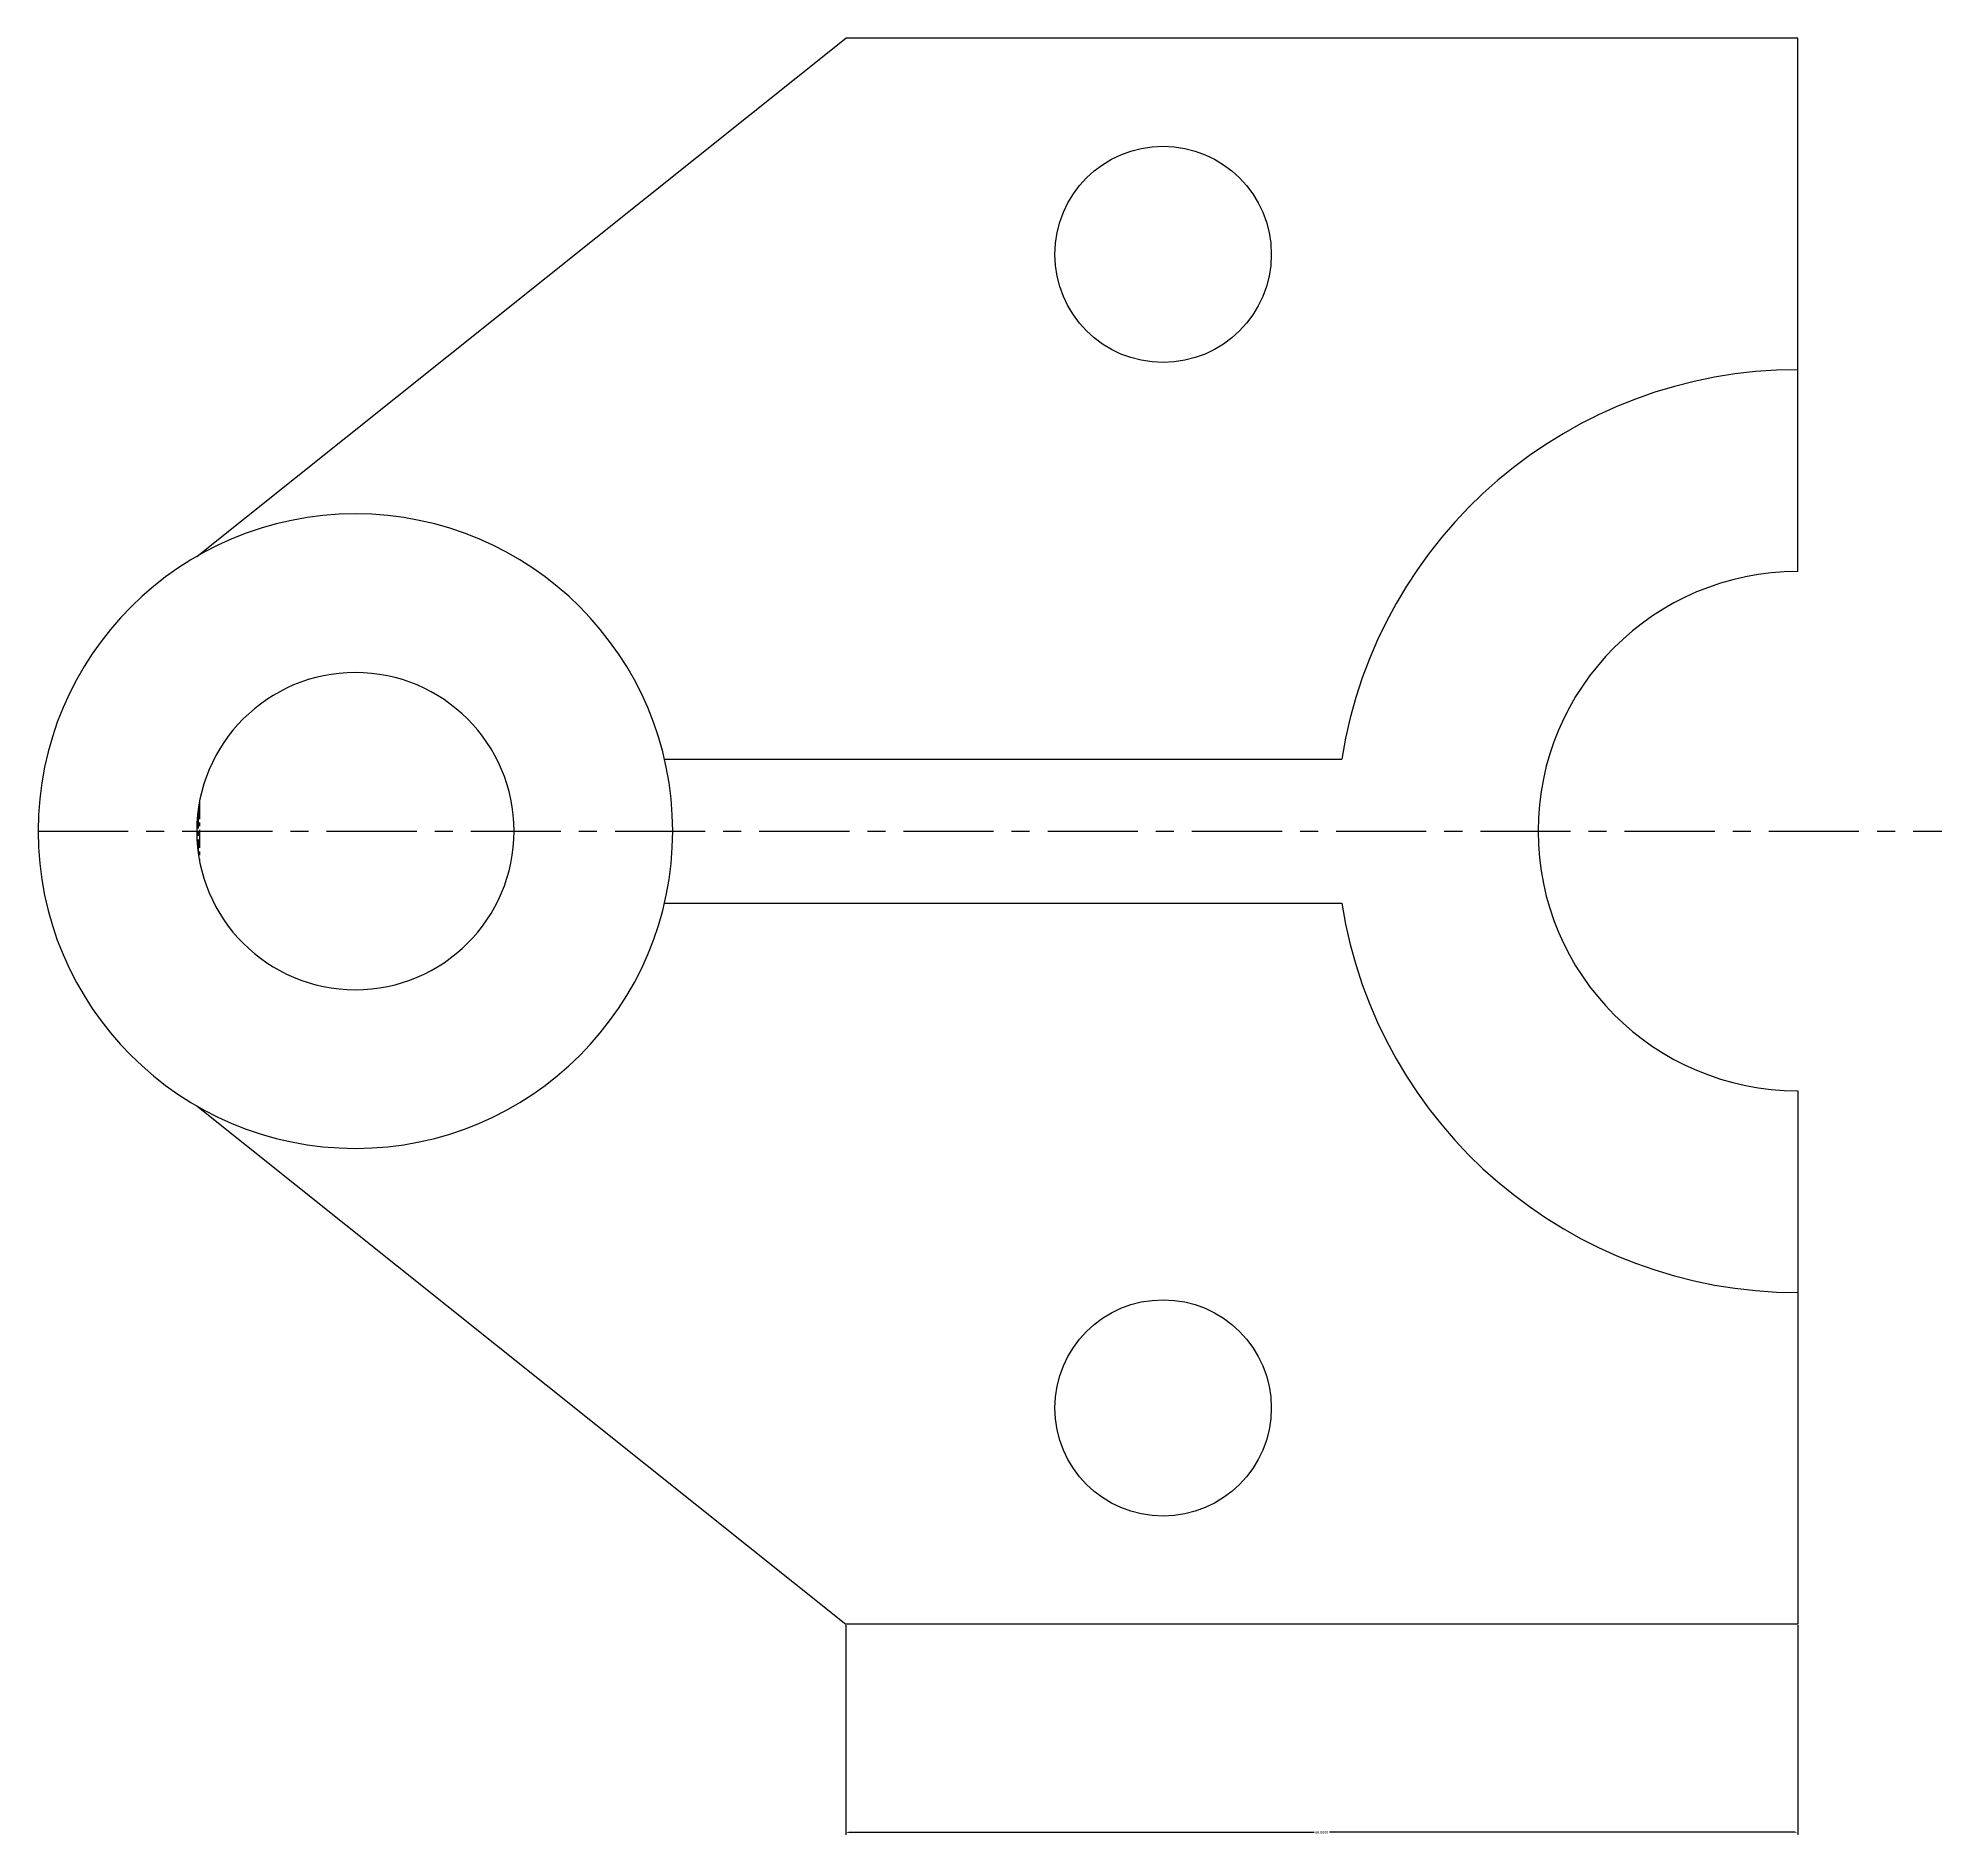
# Model space of a CAD drawing. Header units: millimetres. Extents: x -141 to 183, y -135 to 116.
# Drawn here: x -132 to 0, y -134.6 to -10 of the extents above; entities that cross this region are included whole.
import ezdxf

# ---------------------------------------------------------------- set-up
doc = ezdxf.new("R2010")
doc.units = ezdxf.units.MM
doc.header["$MEASUREMENT"] = 0
doc.linetypes.add('CENTER', pattern=[2, 1.25, -0.25, 0.25, -0.25])
doc.styles.get("Standard").update_dxf_attribs({"font": 'arial.ttf'})
doc.dimstyles.get("Standard").update_dxf_attribs({"dimtxt": 0.18, "dimasz": 0.18, "dimexe": 0.18, "dimexo": 0.0625, "dimgap": 0.09, "dimtad": 0, "dimtih": 1, "dimtoh": 1, "dimdec": 4, "dimzin": 0, "dimdsep": 46, "dimtxsty": 'Standard', "dimcen": 0.09, "dimadec": 0, "dimazin": 0, "dimtfac": 1, "dimtdec": 4, "dimtofl": 0, "dimtmove": 0, "dimatfit": 3, "dimfxl": 1, "dimtolj": 1, "dimtzin": 0, "dimarcsym": 0})

# ---------------------------------------------------------------- blocks, each defined once
blk = doc.blocks.new('*D9')
at = {"color": 0, "lineweight": -2, "transparency": 16777216}
for p, q in [((-76, -120.06), (-76, -134.61)), ((-10, -120.06), (-10, -134.61)), ((-75.82, -134.43), (-43.53, -134.43)), ((-10.18, -134.43), (-42.47, -134.43))]:
    blk.add_line(p, q, dxfattribs=at)
at = {"color": 0, "transparency": 16777216}
for points in [[(-75.82, -134.4), (-75.82, -134.46), (-76, -134.43)], [(-10.18, -134.4), (-10.18, -134.46), (-10, -134.43)]]:
    blk.add_solid(points, dxfattribs=at)
at = {"layer": 'Defpoints', "color": 0, "transparency": 16777216}
for p in [(-76, -120), (-10, -120), (-76, -134.43)]:
    blk.add_point(p, dxfattribs=at)
at = {"color": 0, "transparency": 16777216, "insert": (-43, -134.43), "char_height": 0.18, "attachment_point": 5}
blk.add_mtext('\\A1;66.0000', dxfattribs=at)

msp = doc.modelspace()

# ---------------------------------------------------------------- linework, layer by layer
for p, q in [((-121, -45.94744), (-76, -10)), ((-10, -10), (-76, -10)), ((-10, -10), (-10, -10)), ((-10, -47), (-10, -10)), ((-88.57571, -60), (-41.60696, -60)), ((-88.57571, -70), (-41.60696, -70)), ((-10, -83), (-10, -120)), ((-121, -84.05256), (-76, -120)), ((-10, -120), (-76, -120))]:
    msp.add_line(p, q)
at = {"color": 1}
for p, q in [((-10, -47), (-10, -10)), ((-10, -83), (-10, -120))]:
    msp.add_line(p, q, dxfattribs=at)
at = {"linetype": 'CENTER'}
for p, q in [((-120.90736, -45.87344), (-120.90736, -45.89426)), ((-120.79955, -45.78732), (-120.79955, -45.83311)), ((-120.79955, -62.90963), (-120.79955, -67.09037)), ((-120.90736, -63.57543), (-120.90736, -66.42457)), ((-120.79955, -84.16689), (-120.79955, -84.21268))]:
    msp.add_line(p, q, dxfattribs=at)
at = {"linetype": 'CENTER', "ltscale": 5}
msp.add_line((-132, -65), (0, -65), dxfattribs=at)
at = {"color": 30, "linetype": 'CENTER', "ltscale": 5, "true_color": 0xf26722}
msp.add_line((-132, -65), (0, -65), dxfattribs=at)
for centre in [(-54, -25), (-54, -105)]:
    msp.add_circle(centre, 7.5)
for centre, radius, start, end in [((-10, -65), 32, 90, 171.0107007), ((-110, -65), 22, 0, 180), ((-10, -65), 18, 90, 180), ((-110, -65), 11, 0, 180), ((-110, -65), 22, 180, 0), ((-110, -65), 11, 180, 0), ((-10, -65), 18, 180, 270), ((-10, -65), 32, 188.9892993, 270)]:
    msp.add_arc(centre, radius, start, end)

# ---------------------------------------------------------------- dimensions: what is measured, and where the dimension line sits
at = {"color": 32, "true_color": 0xcd6928}
dim = msp.add_linear_dim(base=(-76, -134.4326), p1=(-10, -120), p2=(-76, -120), dimstyle='Standard', dxfattribs=at)
dim.commit()
dim.dimension.update_dxf_attribs({"geometry": '*D9', "text_midpoint": (-43, -134.4326)})

doc.saveas('drawing.dxf')
